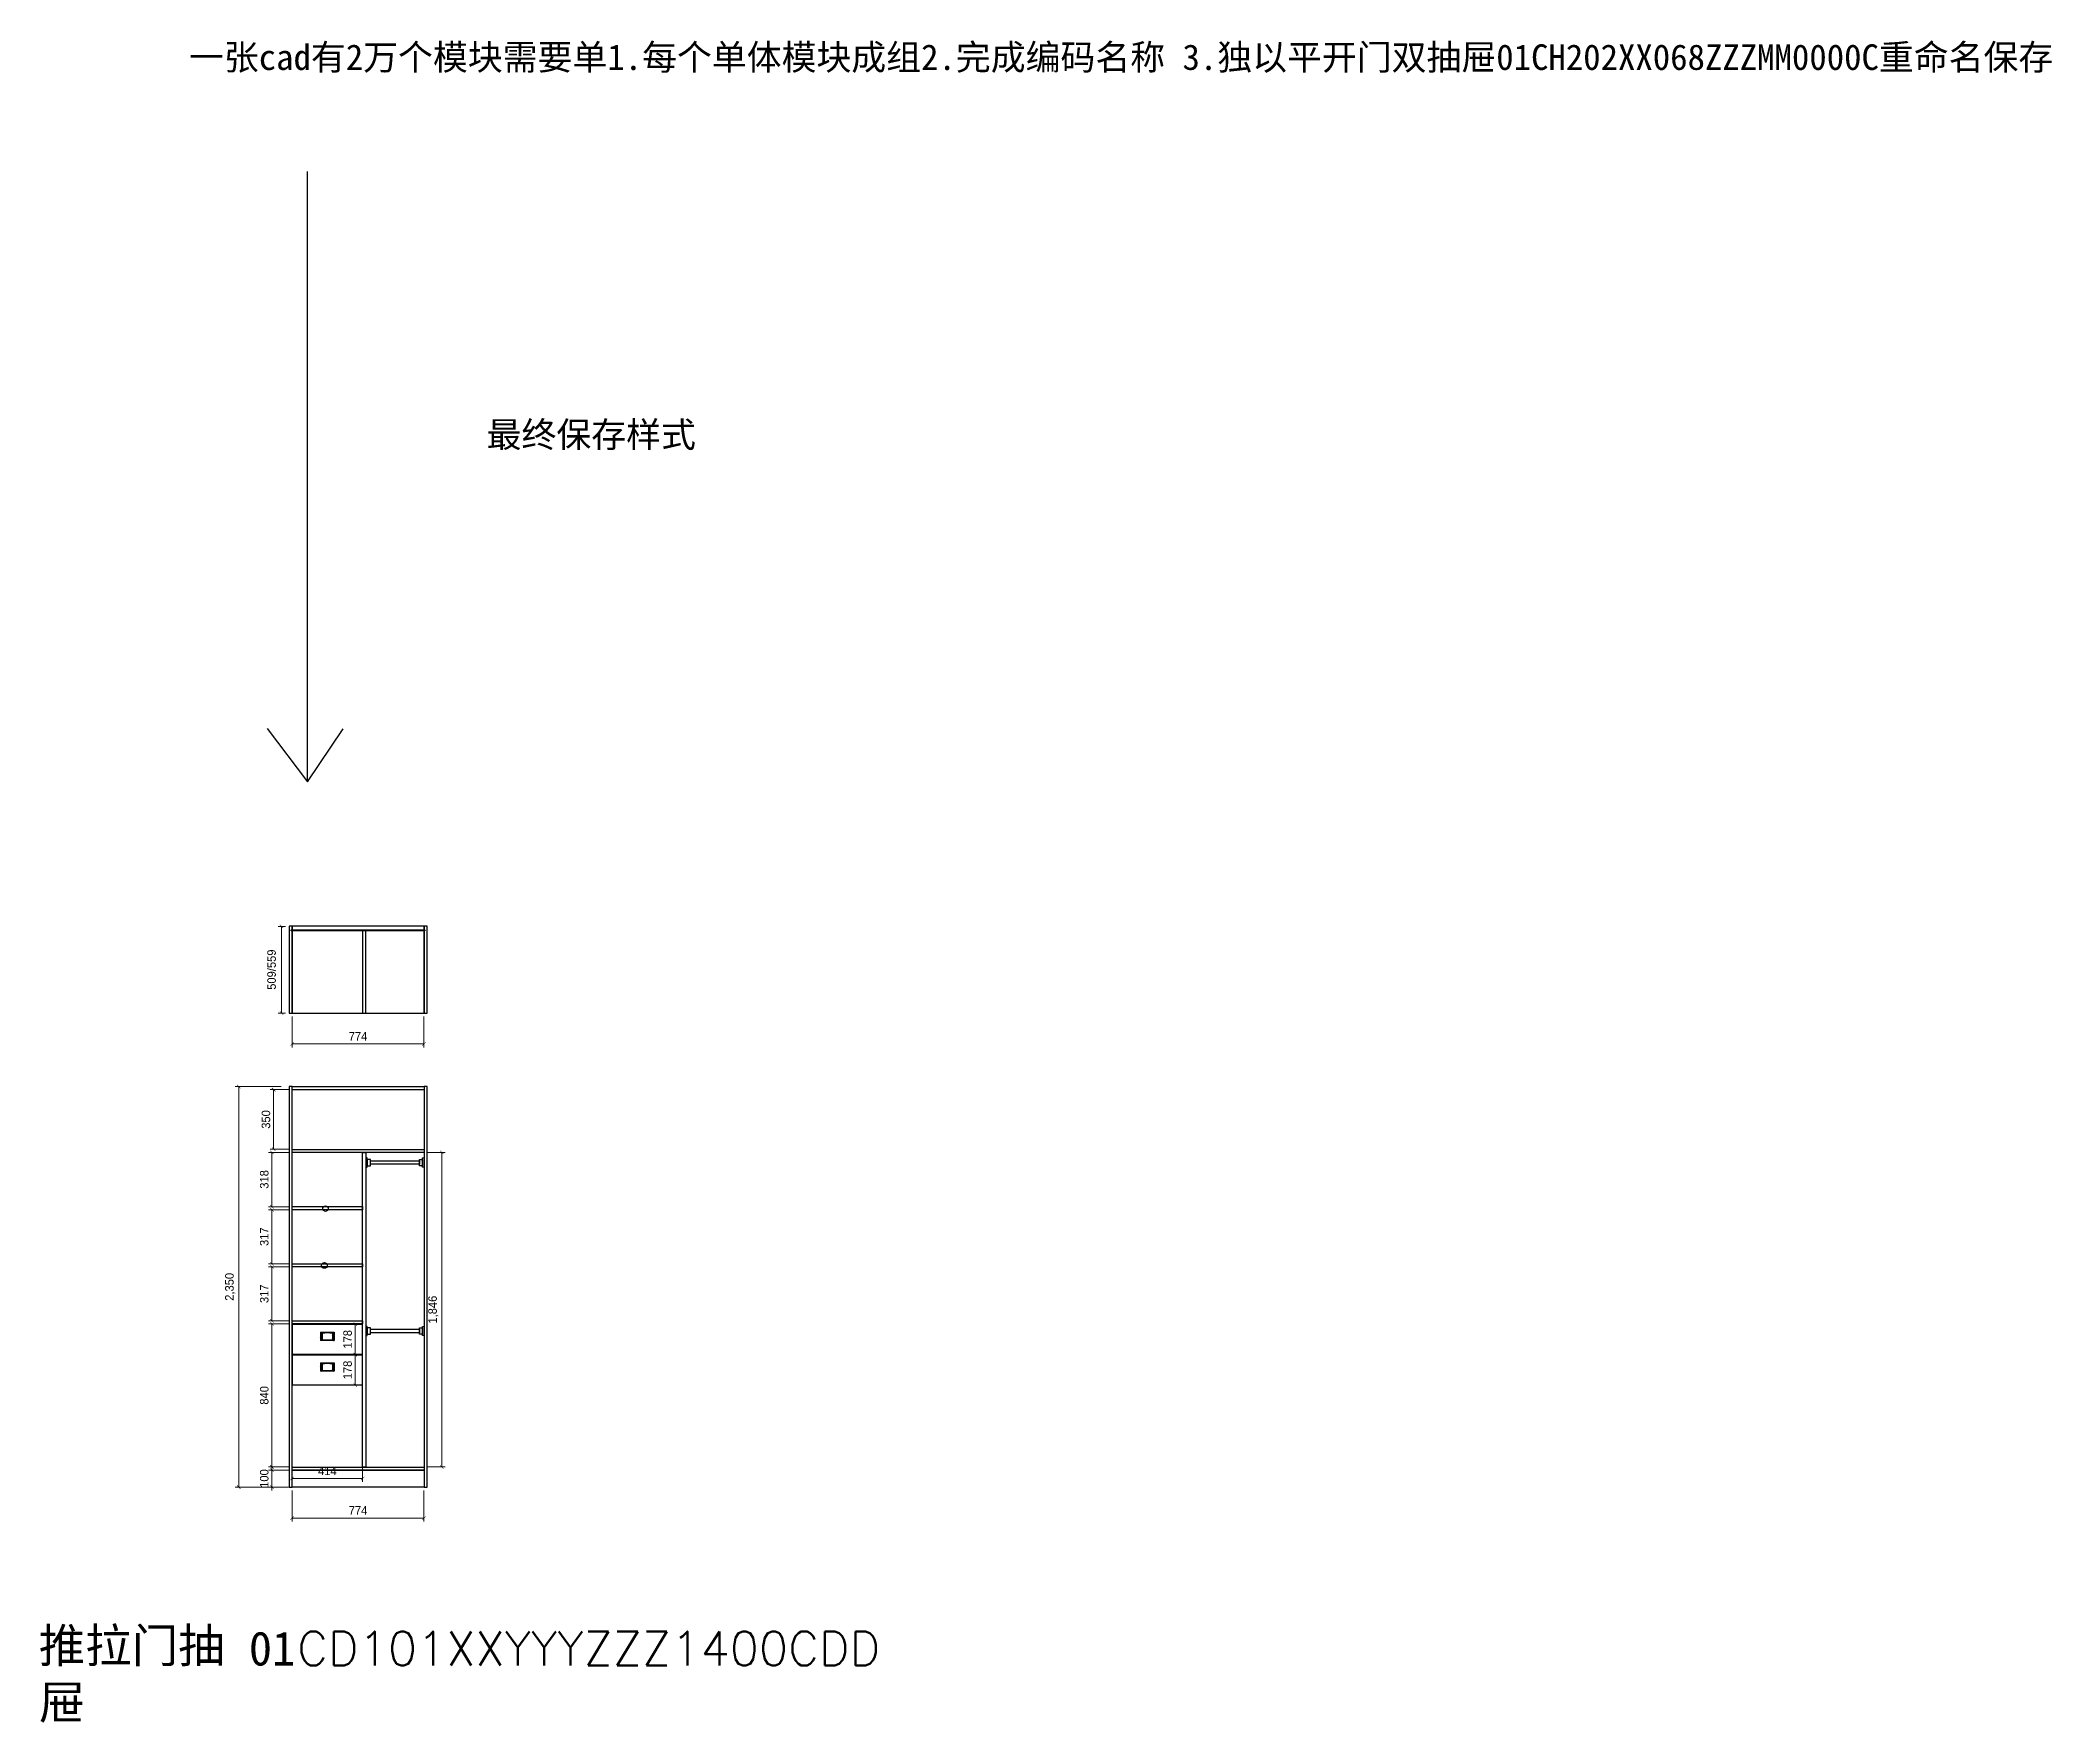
# Model space of a CAD drawing. Header units: millimetres. Extents: x 266 to 44582, y -75 to 31716.
# Drawn here: x 5070 to 16871, y -75 to 9798 of the extents above; entities that cross this region are included whole.
import ezdxf

# ---------------------------------------------------------------- set-up
doc = ezdxf.new("R2010")
doc.units = ezdxf.units.MM
for name, color, linetype in [('3', 3, 'Continuous'), ('7', 7, 'Continuous'), ('DIM【标注】', 66, 'Continuous')]:
    doc.layers.add(name, color=color, linetype=linetype)
doc.styles.add('-黑体', font='txt.shx', dxfattribs={"bigfont": 'bigfont.shx'})
doc.styles.add('AUDIT_D_071121225343-4', font='')
doc.styles.get("Standard").update_dxf_attribs({"font": ''})
doc.styles.get('AUDIT_D_071121225343-4').set_extended_font_data('HY울릉도L')
doc.styles.get('Standard').set_extended_font_data('SimSun')
doc.dimstyles.new('家居常用', dxfattribs={"dimscale": 200, "dimtxt": 0.25, "dimasz": 0.1, "dimexe": 0.1, "dimexo": 0.1, "dimgap": 0.1, "dimtad": 1, "dimdec": 0, "dimlunit": 6, "dimtxsty": 'AUDIT_D_071121225343-4', "dimblk": 'ARCHTICK', "dimcen": 1, "dimclrd": 252, "dimclre": 252, "dimclrt": 3, "dimadec": 0, "dimazin": 0, "dimtfac": 1, "dimtdec": 0, "dimtix": 1, "dimtmove": 1, "dimatfit": 3, "dimldrblk": 'DOT', "dimfxl": 0.3, "dimfxlon": 1, "dimlwd": 9, "dimlwe": 9, "dimarcsym": 0})
pattern_1 = [(45, (1305.171, -13759.847), (-2.245064, 2.245064), []), (45, (1305.171, -13758.2594), (-2.245064, 2.245064), [])]

msp = doc.modelspace()

# ---------------------------------------------------------------- texts
for s, p in [('一张cad有2万个模块需要单1.每个单体模块成组2.完成编码名称 3.独以平开门双抽屉01CH202XX068ZZZMM0000C重命名保存 ', (5942.3, 9623.5)), ('最终保存样式', (7688.6, 7408.9))]:
    msp.add_text(s, height=150).set_placement(p)
at = {"char_height": 200, "width": 1209.818, "attachment_point": 1, "style": '-黑体'}
for s, insert in [('{\\fSimHei|b0|i0|c134|p49;推拉门抽屉}', (5060.8, 478.4)), ('{\\fSimHei|b0|i0|c134|p49;01}', (6293.6, 460.9)), ('CD101{\\C2;XX\\C4;YYY\\C6;ZZZ\\C1;14\\C0;00\\C11;C\\C2;DD}', (6577.6, 460.9))]:
    msp.add_mtext(s, dxfattribs=dict(at, insert=insert))

# ---------------------------------------------------------------- blocks, each defined once
blk = doc.blocks.new('_ArchTick')
at = {"color": 0, "linetype": 'ByBlock', "const_width": 0.15}
blk.add_lwpolyline([(-0.5, -0.5), (0.5, 0.5)], dxfattribs=at)
blk = doc.blocks.new('*D130')
at = {"layer": '3', "color": 252, "lineweight": 9}
for p, q in [((6527, 3640), (6419, 3640)), ((6439, 3640), (6439, 3290)), ((6527, 3290), (6419, 3290))]:
    blk.add_line(p, q, dxfattribs=at)
at = {"layer": 'Defpoints', "color": 0}
for p in [(6547, 3640), (6439, 3290), (6547, 3290)]:
    blk.add_point(p, dxfattribs=at)
at = {"layer": '3', "color": 252, "lineweight": 9, "xscale": 20, "yscale": 20, "zscale": 20}
for p, rotation in [((6439, 3640), 90), ((6439, 3290), 270)]:
    blk.add_blockref('_ArchTick', p, dxfattribs=dict(at, rotation=rotation))
at = {"layer": '3', "color": 3, "insert": (6394, 3465), "char_height": 50, "attachment_point": 5, "rotation": 90, "style": 'AUDIT_D_071121225343-4'}
blk.add_mtext('350', dxfattribs=at)
blk = doc.blocks.new('_DOT')
at = {"color": 0, "linetype": 'ByBlock'}
blk.add_line((-0.5, 0), (-1, 0), dxfattribs=at)
at = {"color": 0, "linetype": 'ByBlock', "const_width": 0.5}
blk.add_lwpolyline([(-0.25, 0, 1), (0.25, 0, 1)], format="xyb", close=True, dxfattribs=at)
blk = doc.blocks.new('*D131')
at = {"layer": '3', "color": 252, "lineweight": 9}
for p, q in [((6527, 3272), (6409, 3272)), ((6429, 3272), (6429, 2953)), ((6527, 2953), (6409, 2953))]:
    blk.add_line(p, q, dxfattribs=at)
at = {"layer": 'Defpoints', "color": 0}
for p in [(6547, 3272), (6429, 2953), (6547, 2953)]:
    blk.add_point(p, dxfattribs=at)
at = {"layer": '3', "color": 252, "lineweight": 9, "xscale": 20, "yscale": 20, "zscale": 20}
for p, rotation in [((6429, 3272), 90), ((6429, 2953), 270)]:
    blk.add_blockref('_ArchTick', p, dxfattribs=dict(at, rotation=rotation))
at = {"layer": '3', "color": 3, "insert": (6384, 3113), "char_height": 50, "attachment_point": 5, "rotation": 90, "style": 'AUDIT_D_071121225343-4'}
blk.add_mtext('318', dxfattribs=at)
blk = doc.blocks.new('*D132')
at = {"layer": '3', "color": 252, "lineweight": 9}
for p, q in [((6527, 2935), (6409, 2935)), ((6429, 2935), (6429, 2618)), ((6527, 2618), (6409, 2618))]:
    blk.add_line(p, q, dxfattribs=at)
at = {"layer": 'Defpoints', "color": 0}
for p in [(6547, 2935), (6429, 2618), (6547, 2618)]:
    blk.add_point(p, dxfattribs=at)
at = {"layer": '3', "color": 252, "lineweight": 9, "xscale": 20, "yscale": 20, "zscale": 20}
for p, rotation in [((6429, 2935), 90), ((6429, 2618), 270)]:
    blk.add_blockref('_ArchTick', p, dxfattribs=dict(at, rotation=rotation))
at = {"layer": '3', "color": 3, "insert": (6384, 2777), "char_height": 50, "attachment_point": 5, "rotation": 90, "style": 'AUDIT_D_071121225343-4'}
blk.add_mtext('317', dxfattribs=at)
blk = doc.blocks.new('*D133')
at = {"layer": '3', "color": 252, "lineweight": 9}
for p, q in [((6527, 2600), (6409, 2600)), ((6429, 2600), (6429, 2284)), ((6527, 2284), (6409, 2284))]:
    blk.add_line(p, q, dxfattribs=at)
at = {"layer": 'Defpoints', "color": 0}
for p in [(6547, 2600), (6429, 2284), (6547, 2284)]:
    blk.add_point(p, dxfattribs=at)
at = {"layer": '3', "color": 252, "lineweight": 9, "xscale": 20, "yscale": 20, "zscale": 20}
for p, rotation in [((6429, 2600), 90), ((6429, 2284), 270)]:
    blk.add_blockref('_ArchTick', p, dxfattribs=dict(at, rotation=rotation))
at = {"layer": '3', "color": 3, "insert": (6384, 2442), "char_height": 50, "attachment_point": 5, "rotation": 90, "style": 'AUDIT_D_071121225343-4'}
blk.add_mtext('317', dxfattribs=at)
blk = doc.blocks.new('衣柜内拉手')
h = blk.add_hatch()
h.set_pattern_fill('STEEL', color=256, style=0)
h.set_pattern_definition(pattern_1)
h.paths.add_polyline_path([(-30, 0), (-40, 0), (-40, -50), (-30, -50)])
h = blk.add_hatch()
h.set_pattern_fill('STEEL', color=256, style=0)
h.set_pattern_definition(pattern_1)
h.paths.add_polyline_path([(40, 0), (30, 0), (30, -50), (40, -50)])
for p, q in [((-40, 0), (40, 0)), ((-40, 0), (-40, -50)), ((-30, 0), (-30, -50)), ((30, 0), (30, -50)), ((40, 0), (40, -50)), ((40, -50), (-40, -50))]:
    blk.add_line(p, q)
for centre, start, end in [((0, -258), 83.1787, 96.8213), ((0, 208), 263.1787, 276.8213)]:
    blk.add_arc(centre, 253, start, end)
blk = doc.blocks.new('*D134')
at = {"layer": '3', "color": 252, "lineweight": 9}
for p, q in [((6527, 2266), (6409, 2266)), ((6429, 2266), (6429, 1426)), ((6527, 1426), (6409, 1426))]:
    blk.add_line(p, q, dxfattribs=at)
at = {"layer": 'Defpoints', "color": 0}
for p in [(6547, 2266), (6429, 1426), (6547, 1426)]:
    blk.add_point(p, dxfattribs=at)
at = {"layer": '3', "color": 252, "lineweight": 9, "xscale": 20, "yscale": 20, "zscale": 20}
for p, rotation in [((6429, 2266), 90), ((6429, 1426), 270)]:
    blk.add_blockref('_ArchTick', p, dxfattribs=dict(at, rotation=rotation))
at = {"layer": '3', "color": 3, "insert": (6384, 1846), "char_height": 50, "attachment_point": 5, "rotation": 90, "style": 'AUDIT_D_071121225343-4'}
blk.add_mtext('840', dxfattribs=at)
blk = doc.blocks.new('*D135')
at = {"layer": '3', "color": 252, "lineweight": 9}
for p, q in [((6484, 3658), (6214, 3658)), ((6234, 3658), (6234, 1308)), ((6484, 1308), (6214, 1308))]:
    blk.add_line(p, q, dxfattribs=at)
at = {"layer": 'Defpoints', "color": 0}
for p in [(6529, 3658), (6234, 1308), (6529, 1308)]:
    blk.add_point(p, dxfattribs=at)
at = {"layer": '3', "color": 252, "lineweight": 9, "xscale": 20, "yscale": 20, "zscale": 20}
for p, rotation in [((6234, 3658), 90), ((6234, 1308), 270)]:
    blk.add_blockref('_ArchTick', p, dxfattribs=dict(at, rotation=rotation))
at = {"layer": '3', "color": 3, "insert": (6184, 2483), "char_height": 50, "attachment_point": 5, "rotation": 90, "style": 'AUDIT_D_071121225343-4'}
blk.add_mtext('2,350', dxfattribs=at)
blk = doc.blocks.new('A$C6B5F1E48')
at = {"layer": '7'}
for points in [[(8, 0), (8, 54), (0, 54), (0, 0)], [(27, 8), (27, 46), (8, 46), (8, 8)]]:
    blk.add_lwpolyline(points, close=True, dxfattribs=at)
blk = doc.blocks.new('*D136')
at = {"layer": '3', "color": 252, "lineweight": 9}
for p, q in [((7341, 3272), (7446, 3272)), ((7426, 3272), (7426, 1426)), ((7341, 1426), (7446, 1426))]:
    blk.add_line(p, q, dxfattribs=at)
at = {"layer": 'Defpoints', "color": 0}
for p in [(7321, 3272), (7321, 1426), (7426, 1426)]:
    blk.add_point(p, dxfattribs=at)
at = {"layer": '3', "color": 252, "lineweight": 9, "xscale": 20, "yscale": 20, "zscale": 20}
for p, rotation in [((7426, 3272), 90), ((7426, 1426), 270)]:
    blk.add_blockref('_ArchTick', p, dxfattribs=dict(at, rotation=rotation))
at = {"layer": '3', "color": 3, "insert": (7376, 2349), "char_height": 50, "attachment_point": 5, "rotation": 90, "style": 'AUDIT_D_071121225343-4'}
blk.add_mtext('1,846', dxfattribs=at)
blk = doc.blocks.new('*D137')
at = {"layer": '3', "color": 252, "lineweight": 9}
for p, q in [((6429, 1408), (6429, 1428)), ((6527, 1408), (6409, 1408)), ((6527, 1308), (6409, 1308)), ((6429, 1408), (6429, 1308)), ((6429, 1308), (6429, 1288))]:
    blk.add_line(p, q, dxfattribs=at)
at = {"layer": 'Defpoints', "color": 0}
for p in [(6429, 1308), (6547, 1408), (6547, 1308)]:
    blk.add_point(p, dxfattribs=at)
at = {"layer": '3', "color": 252, "lineweight": 9, "xscale": 20, "yscale": 20, "zscale": 20}
for p, rotation in [((6429, 1408), 270), ((6429, 1308), 90)]:
    blk.add_blockref('_ArchTick', p, dxfattribs=dict(at, rotation=rotation))
at = {"layer": '3', "color": 3, "insert": (6384, 1358), "char_height": 50, "attachment_point": 5, "rotation": 90, "style": 'AUDIT_D_071121225343-4'}
blk.add_mtext('100', dxfattribs=at)
blk = doc.blocks.new('*D138')
at = {"layer": '3', "color": 252, "lineweight": 9}
for p, q in [((6509, 4598), (6465, 4598)), ((6485, 4598), (6485, 4089)), ((6509, 4089), (6465, 4089))]:
    blk.add_line(p, q, dxfattribs=at)
at = {"layer": 'Defpoints', "color": 0}
for p in [(6529, 4598), (6485, 4089), (6529, 4089)]:
    blk.add_point(p, dxfattribs=at)
at = {"layer": '3', "color": 252, "lineweight": 9, "xscale": 20, "yscale": 20, "zscale": 20}
for p, rotation in [((6485, 4598), 90), ((6485, 4089), 270)]:
    blk.add_blockref('_ArchTick', p, dxfattribs=dict(at, rotation=rotation))
at = {"layer": '3', "color": 3, "insert": (6427, 4344), "char_height": 50, "attachment_point": 5, "rotation": 90, "style": 'AUDIT_D_071121225343-4'}
blk.add_mtext('509/559', dxfattribs=at)
blk = doc.blocks.new('*D139')
at = {"layer": '3', "color": 252, "lineweight": 9}
for p, q in [((6858, 2264), (6938, 2264)), ((6918, 2086), (6918, 2264)), ((6858, 2086), (6938, 2086))]:
    blk.add_line(p, q, dxfattribs=at)
at = {"layer": 'Defpoints', "color": 0}
for p in [(6838, 2264), (6918, 2264), (6838, 2086)]:
    blk.add_point(p, dxfattribs=at)
at = {"layer": '3', "color": 252, "lineweight": 9, "xscale": 20, "yscale": 20, "zscale": 20}
for p, rotation in [((6918, 2264), 90), ((6918, 2086), 270)]:
    blk.add_blockref('_ArchTick', p, dxfattribs=dict(at, rotation=rotation))
at = {"layer": '3', "color": 3, "insert": (6873, 2175), "char_height": 50, "attachment_point": 5, "rotation": 90, "style": 'AUDIT_D_071121225343-4'}
blk.add_mtext('178', dxfattribs=at)
blk = doc.blocks.new('*D140')
at = {"layer": '3', "color": 252, "lineweight": 9}
for p, q in [((6858, 2084), (6938, 2084)), ((6918, 1906), (6918, 2084)), ((6858, 1906), (6938, 1906))]:
    blk.add_line(p, q, dxfattribs=at)
at = {"layer": 'Defpoints', "color": 0}
for p in [(6838, 2084), (6918, 2084), (6838, 1906)]:
    blk.add_point(p, dxfattribs=at)
at = {"layer": '3', "color": 252, "lineweight": 9, "xscale": 20, "yscale": 20, "zscale": 20}
for p, rotation in [((6918, 2084), 90), ((6918, 1906), 270)]:
    blk.add_blockref('_ArchTick', p, dxfattribs=dict(at, rotation=rotation))
at = {"layer": '3', "color": 3, "insert": (6873, 1995), "char_height": 50, "attachment_point": 5, "rotation": 90, "style": 'AUDIT_D_071121225343-4'}
blk.add_mtext('178', dxfattribs=at)
blk = doc.blocks.new('*D141')
at = {"layer": 'Defpoints', "color": 0}
for p in [(6547, 1450), (6961, 1450), (6961, 1358)]:
    blk.add_point(p, dxfattribs=at)
at = {"layer": 'DIM【标注】', "color": 252, "lineweight": 9}
for p, q in [((6547, 1430), (6547, 1338)), ((6961, 1430), (6961, 1338)), ((6547, 1358), (6961, 1358))]:
    blk.add_line(p, q, dxfattribs=at)
at = {"layer": 'DIM【标注】', "color": 252, "lineweight": 9, "xscale": 20, "yscale": 20, "zscale": 20, "rotation": 180}
blk.add_blockref('_ArchTick', (6547, 1358), dxfattribs=at)
at = {"layer": 'DIM【标注】', "color": 252, "lineweight": 9, "xscale": 20, "yscale": 20, "zscale": 20}
blk.add_blockref('_ArchTick', (6961, 1358), dxfattribs=at)
at = {"layer": 'DIM【标注】', "color": 3, "insert": (6754, 1403), "char_height": 50, "attachment_point": 5, "style": 'AUDIT_D_071121225343-4'}
blk.add_mtext('414', dxfattribs=at)
blk = doc.blocks.new('*D142')
at = {"layer": 'Defpoints', "color": 0}
for p in [(6547, 4089), (7321, 4089), (7321, 3908)]:
    blk.add_point(p, dxfattribs=at)
at = {"layer": 'DIM【标注】', "color": 252, "lineweight": 9}
for p, q in [((6547, 4069), (6547, 3888)), ((7321, 4069), (7321, 3888)), ((6547, 3908), (7321, 3908))]:
    blk.add_line(p, q, dxfattribs=at)
at = {"layer": 'DIM【标注】', "color": 252, "lineweight": 9, "xscale": 20, "yscale": 20, "zscale": 20, "rotation": 180}
blk.add_blockref('_ArchTick', (6547, 3908), dxfattribs=at)
at = {"layer": 'DIM【标注】', "color": 252, "lineweight": 9, "xscale": 20, "yscale": 20, "zscale": 20}
blk.add_blockref('_ArchTick', (7321, 3908), dxfattribs=at)
at = {"layer": 'DIM【标注】', "color": 3, "insert": (6934, 3953), "char_height": 50, "attachment_point": 5, "style": 'AUDIT_D_071121225343-4'}
blk.add_mtext('774', dxfattribs=at)
blk = doc.blocks.new('*D143')
at = {"layer": 'Defpoints', "color": 0}
for p in [(6547, 1308), (7321, 1308), (7321, 1126)]:
    blk.add_point(p, dxfattribs=at)
at = {"layer": 'DIM【标注】', "color": 252, "lineweight": 9}
for p, q in [((6547, 1288), (6547, 1106)), ((7321, 1288), (7321, 1106)), ((6547, 1126), (7321, 1126))]:
    blk.add_line(p, q, dxfattribs=at)
at = {"layer": 'DIM【标注】', "color": 252, "lineweight": 9, "xscale": 20, "yscale": 20, "zscale": 20, "rotation": 180}
blk.add_blockref('_ArchTick', (6547, 1126), dxfattribs=at)
at = {"layer": 'DIM【标注】', "color": 252, "lineweight": 9, "xscale": 20, "yscale": 20, "zscale": 20}
blk.add_blockref('_ArchTick', (7321, 1126), dxfattribs=at)
at = {"layer": 'DIM【标注】', "color": 3, "insert": (6934, 1171), "char_height": 50, "attachment_point": 5, "style": 'AUDIT_D_071121225343-4'}
blk.add_mtext('774', dxfattribs=at)

# ---------------------------------------------------------------- dimensions: what is measured, and where the dimension line sits
at = {"layer": '3', "color": 0}
dim = msp.add_linear_dim(base=(6485.2, 4089.4), p1=(6529.2, 4598.4), p2=(6529.2, 4089.4), angle=90, text='509/559', dimstyle='家居常用', override={"dimfxl": 1.25, "dimarcsym": 1}, dxfattribs=at)
dim.commit()
dim.dimension.update_dxf_attribs({"geometry": '*D138', "text_midpoint": (6427.1, 4343.9)})
for base, p1, p2, picture, middle in [((6233.7, 1307.7), (6529.2, 3657.7), (6529.2, 1307.7), '*D135', (6183.9, 2482.7)), ((6439.2, 3289.7), (6547.2, 3639.7), (6547.2, 3289.7), '*D130', (6394.2, 3464.7)), ((6429.2, 2953.4), (6547.2, 3271.7), (6547.2, 2953.4), '*D131', (6384.2, 3112.6)), ((7425.7, 1425.7), (7321.2, 3271.7), (7321.2, 1425.7), '*D136', (7375.9, 2348.7)), ((6429.2, 2618.4), (6547.2, 2935.4), (6547.2, 2618.4), '*D132', (6384.2, 2776.9)), ((6429.1642213, 2283.9020084), (6547.2017392, 2600.4020084), (6547.2017392, 2283.9020084), '*D133', (6384.1642213, 2442.1520084)), ((6429.2, 1425.7), (6547.2, 2265.9), (6547.2, 1425.7), '*D134', (6384.2, 1845.8)), ((6429.2, 1307.7), (6547.2, 1407.7), (6547.2, 1307.7), '*D137', (6384.2, 1357.7))]:
    dim = msp.add_linear_dim(base=base, p1=p1, p2=p2, angle=90, dimstyle='家居常用', override={"dimfxl": 1.25, "dimarcsym": 1}, dxfattribs=at)
    dim.commit()
    dim.dimension.update_dxf_attribs({"geometry": picture, "text_midpoint": middle})
at = {"layer": '3', "color": 7, "true_color": 0xffffff}
for p1, p2, picture, middle in [((6838.2, 2085.9), (6838.2, 2263.9), '*D139', (6872.7, 2174.9)), ((6838.2, 1905.9), (6838.2, 2083.9), '*D140', (6872.7, 1994.9))]:
    dim = msp.add_aligned_dim(p1=p1, p2=p2, distance=-79.5, dimstyle='家居常用', override={"dimfxl": 1.25, "dimarcsym": 1}, dxfattribs=at)
    dim.commit()
    dim.dimension.update_dxf_attribs({"geometry": picture, "text_midpoint": middle})
at = {"layer": 'DIM【标注】', "color": 7, "true_color": 0xffffff}
for base, p1, p2, picture, middle in [((7321.2, 3907.9), (6547.2, 4089.4), (7321.2, 4089.4), '*D142', (6934.2, 3952.9)), ((6961.2, 1357.9), (6547.2, 1449.9), (6961.2, 1449.9), '*D141', (6754.2, 1402.9)), ((7321.2, 1126.4), (6547.2, 1307.7), (7321.2, 1307.7), '*D143', (6934.2, 1171.4))]:
    dim = msp.add_linear_dim(base=base, p1=p1, p2=p2, dimstyle='家居常用', override={"dimfxl": 1.25, "dimarcsym": 1}, dxfattribs=at)
    dim.commit()
    dim.dimension.update_dxf_attribs({"geometry": picture, "text_midpoint": middle})

# ---------------------------------------------------------------- linework, layer by layer
at = {"layer": '3'}
for p, q in [((6637.2, 5446.6), (6637.2, 9026.9)), ((6401.2, 5760.1), (6637.2, 5446.6)), ((6637.2, 5446.6), (6846.8, 5757.7))]:
    msp.add_line(p, q, dxfattribs=at)
at = {"layer": '3', "color": 0}
for points in [[(6529.2, 4089.4), (6547.2, 4089.4), (6547.2, 4598.4), (6529.2, 4598.4)], [(6547.2, 4089.4), (7321.2, 4089.4), (7321.2, 4598.4), (6547.2, 4598.4)], [(6961.2, 4089.4), (6979.2, 4089.4), (6979.2, 4572.1), (6961.2, 4572.1)], [(7321.2, 4089.4), (7339.2, 4089.4), (7339.2, 4598.4), (7321.2, 4598.4)], [(6529.2, 1307.7), (6547.2, 1307.7), (6547.2, 3657.7), (6529.2, 3657.7)], [(6547.2, 3657.7), (7321.2, 3657.7), (7321.2, 3639.7), (6547.2, 3639.7)], [(7321.2, 1307.7), (7339.2, 1307.7), (7339.2, 3657.7), (7321.2, 3657.7)], [(6547.2, 3289.7), (7321.2, 3289.7), (7321.2, 3271.7), (6547.2, 3271.7)], [(6961.2, 3271.7), (6979.2, 3271.7), (6979.2, 1425.7), (6961.2, 1425.7)], [(6547.2, 2953.4), (6961.2, 2953.4), (6961.2, 2935.4), (6547.2, 2935.4)], [(6547.2, 2618.4), (6961.2, 2618.4), (6961.2, 2600.4), (6547.2, 2600.4)], [(6547.2, 2283.9), (6961.2, 2283.9), (6961.2, 2265.9), (6547.2, 2265.9)], [(6547.2, 1425.7), (7321.2, 1425.7), (7321.2, 1407.7), (6547.2, 1407.7)]]:
    msp.add_lwpolyline(points, close=True, dxfattribs=at)
at = {"layer": '3', "color": 2}
msp.add_lwpolyline([(6542.2, 4577.1), (7326.2, 4577.1), (7326.2, 4572.1), (6542.2, 4572.1)], close=True, dxfattribs=at)
at = {"layer": '3', "color": 8}
for points in [[(7006.6, 3221.9), (7293.8, 3221.9), (7293.8, 3201.8), (7006.6, 3201.8)], [(7006.6, 2233.6), (7293.8, 2233.6), (7293.8, 2213.5), (7006.6, 2213.5)]]:
    msp.add_lwpolyline(points, close=True, dxfattribs=at)
at = {"layer": '3'}
for points in [[(6549.2, 2263.9), (6959.2, 2263.9), (6959.2, 2085.9), (6549.2, 2085.9)], [(6549.2, 2083.9), (6959.2, 2083.9), (6959.2, 1905.9), (6549.2, 1905.9)]]:
    msp.add_lwpolyline(points, close=True, dxfattribs=at)
at = {"layer": '3', "color": 7, "true_color": 0xffffff}
msp.add_lwpolyline([(6547.2, 1407.7), (7321.2, 1407.7), (7321.2, 1307.7), (6547.2, 1307.7)], close=True, dxfattribs=at)
at = {"layer": '3'}
for centre, radius in [((6743.2, 2941.9), 16), ((6736.7, 2608.7), 17)]:
    msp.add_circle(centre, radius, dxfattribs=at)

# ---------------------------------------------------------------- block references
for p in [(6754.2, 2217.4), (6754.2, 2037.4)]:
    msp.add_blockref('衣柜内拉手', p)
at = {"layer": '3', "color": 8}
for p in [(6979.2, 3184.9), (6979.2, 2196.6)]:
    msp.add_blockref('A$C6B5F1E48', p, dxfattribs=at)
at = {"layer": '3', "color": 8, "xscale": -1}
for p in [(7321.2, 3184.9), (7321.2, 2196.6)]:
    msp.add_blockref('A$C6B5F1E48', p, dxfattribs=at)

msp.set_redraw_order([(e.dxf.handle, doc.entitydb.next_handle()) for e in msp.query("TEXT MTEXT ATTDEF DIMENSION ARC_DIMENSION")])  # texts and dimensions are drawn at this point

doc.saveas('drawing.dxf')
